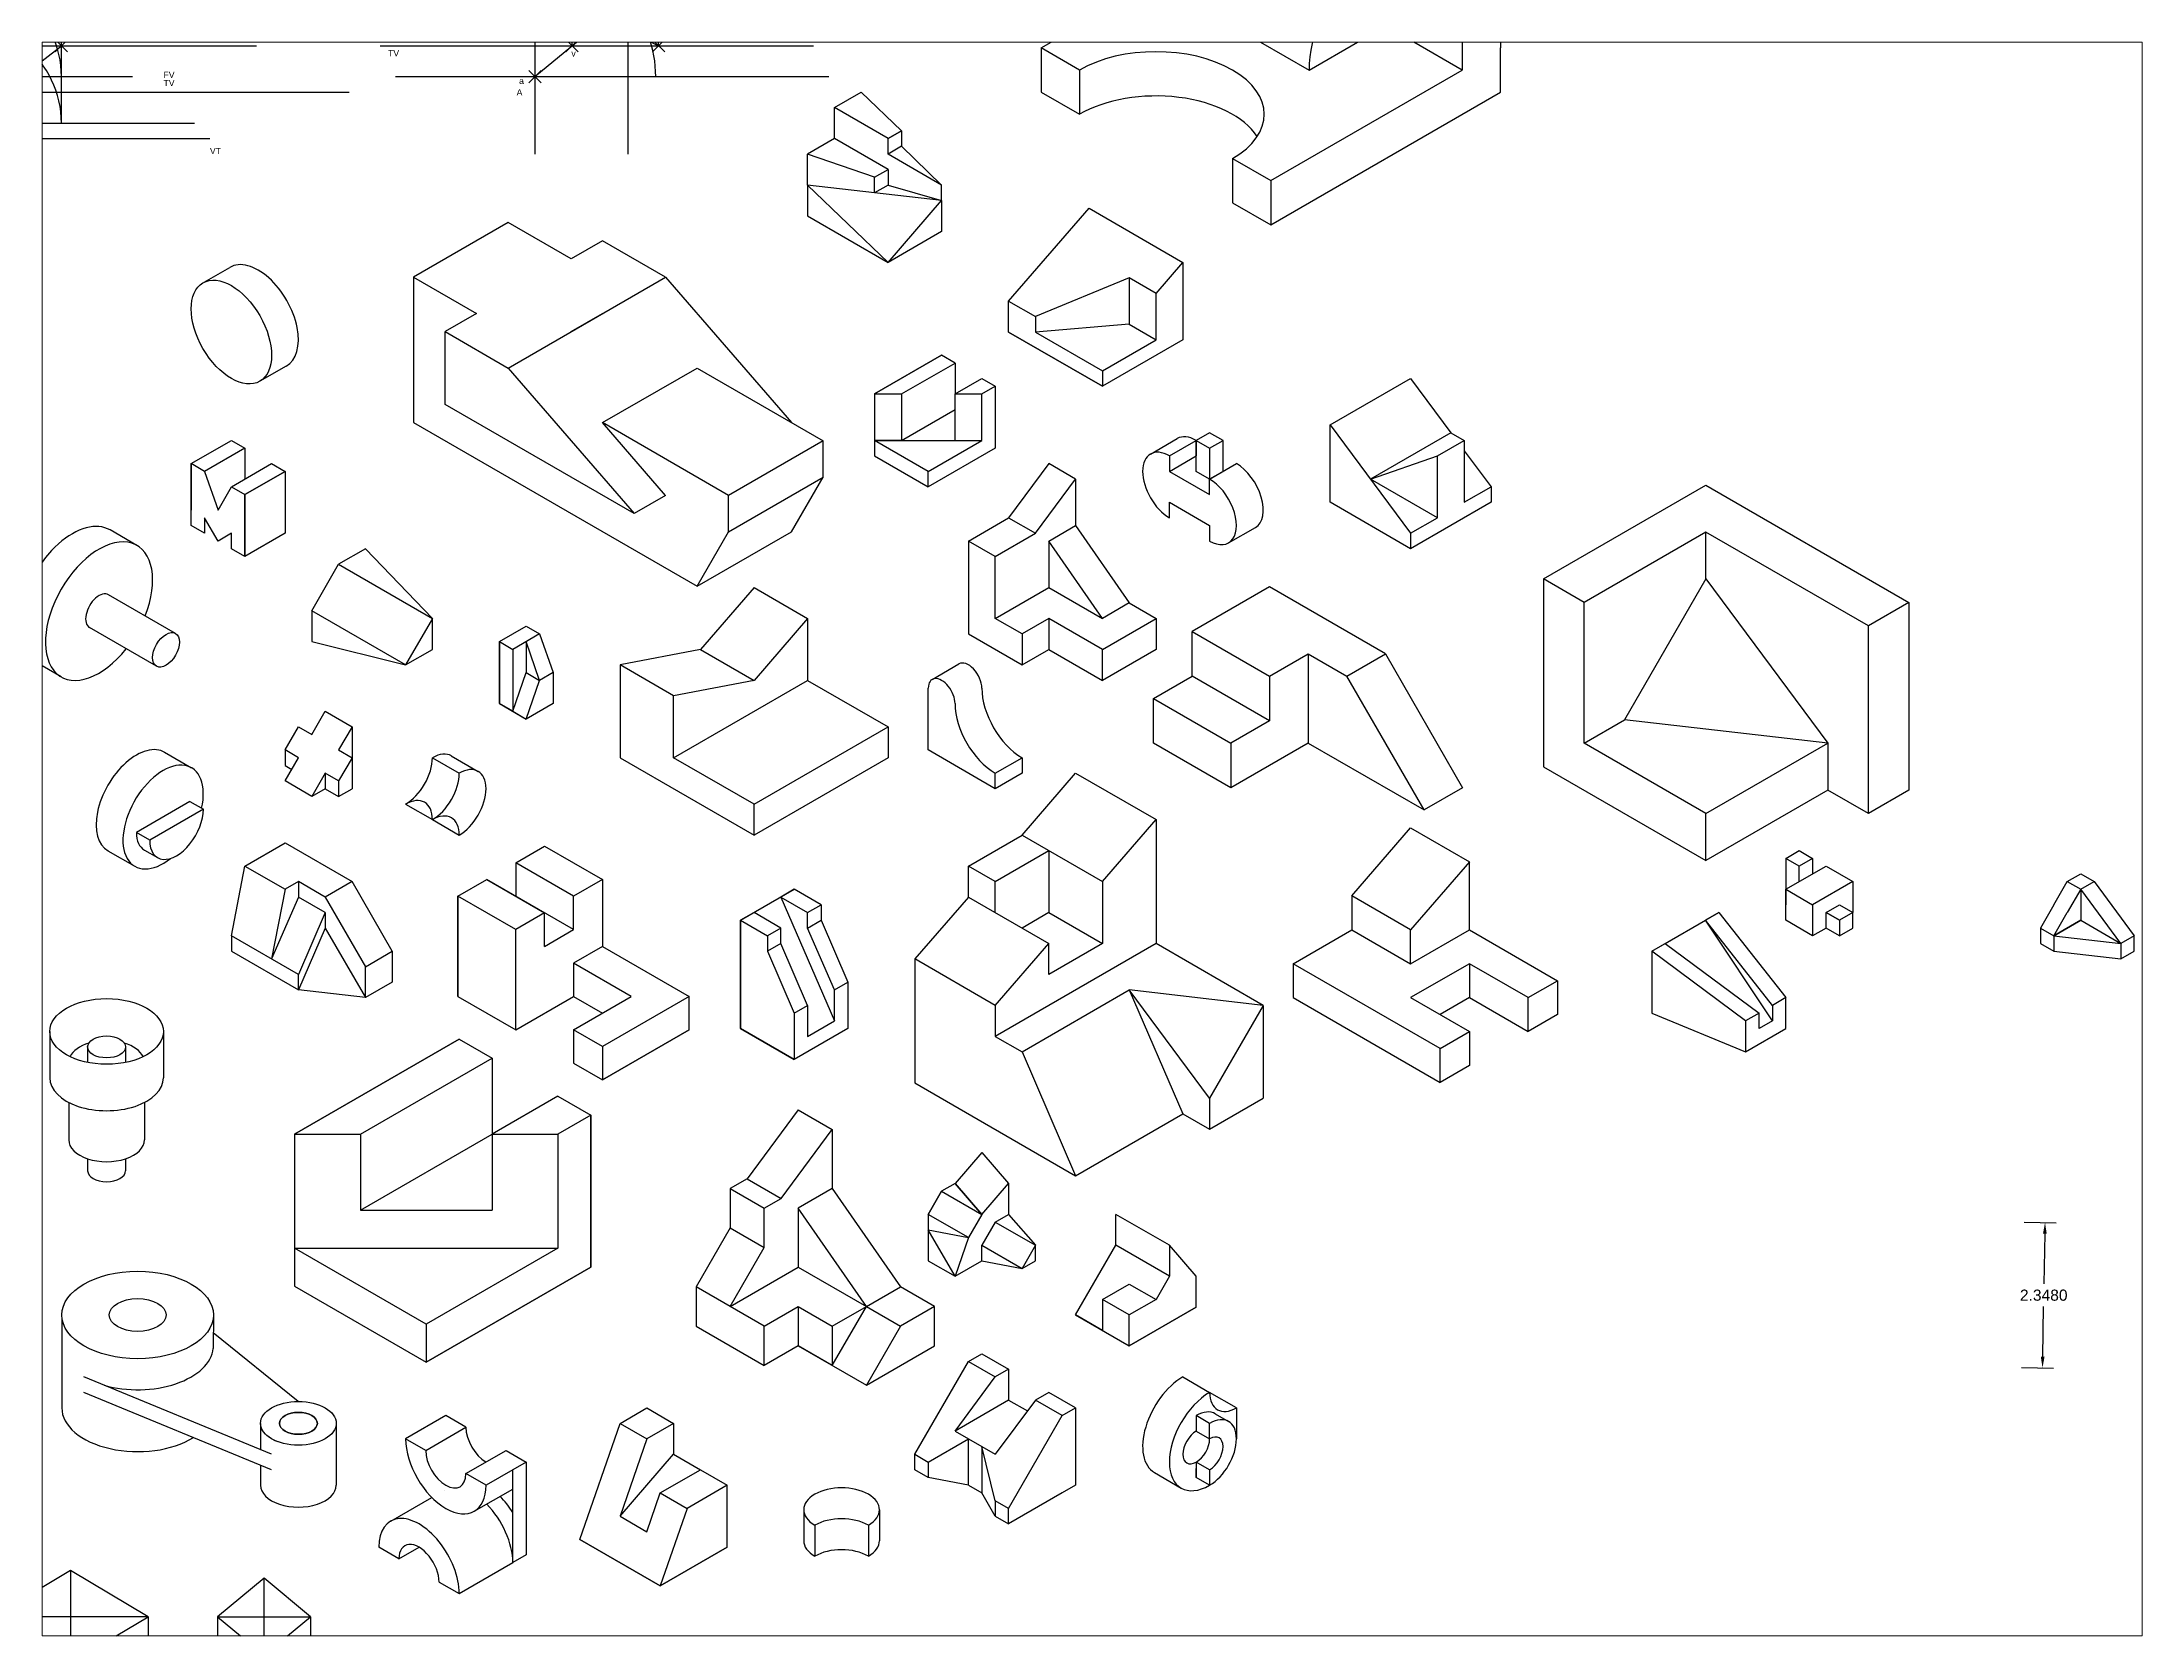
# Paper-space layout 'Layout2' of a CAD drawing. Header units: millimetres. Extents: x 26 to 231, y 20 to 176.
# The model-space entities are those that its viewports show. They can reach past a viewport. Long polylines and large blocks are cut down to what shows.
import ezdxf

# ---------------------------------------------------------------- set-up
doc = ezdxf.new("R2010")
doc.units = ezdxf.units.MM
doc.header["$PDMODE"] = 3
doc.header["$PDSIZE"] = 0.1
doc.styles.get("Standard").update_dxf_attribs({"font": 'arial.ttf'})
doc.dimstyles.get("Standard").update_dxf_attribs({"dimtxt": 0.18, "dimasz": 0.18, "dimexe": 0.18, "dimexo": 0.0625, "dimgap": 0.09, "dimtad": 0, "dimtih": 1, "dimtoh": 1, "dimdec": 4, "dimzin": 0, "dimdsep": 46, "dimtxsty": 'Standard', "dimcen": 0.09, "dimadec": 0, "dimazin": 0, "dimtfac": 1, "dimtdec": 4, "dimtofl": 0, "dimtmove": 0, "dimatfit": 3, "dimfxl": 1, "dimtolj": 1, "dimtzin": 0, "dimarcsym": 0})

psp = doc.layouts.new('Layout2')

msp = doc.modelspace()

# ---------------------------------------------------------------- texts
for s, p in [("b'", (-21.63063, 27.43157)), ('FV', (-15.88275, 27.58611)), ("b'", (-11.84964, 27.64232)), ("h'", (-11.38596, 27.59471)), ('TV', (-15.87155, 27.32876)), ('v', (-12.9096, 27.325)), ('TV', (-19.49986, 26.84721)), ('FV', (-19.49986, 26.979)), ('a', (-13.75544, 26.88118)), ('A', (-13.79463, 26.69655)), ('VT', (-18.75, 25.75))]:
    msp.add_text(s, height=0.1).set_placement(p)

# ---------------------------------------------------------------- blocks, each defined once
blk = doc.blocks.new('*D6')
at = {"color": 0, "lineweight": -2, "transparency": 16777216}
for p, q in [((-24.701, 22.573), (-22.847, 23.599)), ((-24.444, 21.574), (-22.324, 21.574)), ((10.562, 8.499), (11.079, 8.49)), ((10.896, 8.313), (10.882, 7.501)), ((10.861, 6.325), (10.875, 7.137)), ((10.521, 6.151), (11.038, 6.142))]:
    blk.add_line(p, q, dxfattribs=at)
for centre, radius, start, end in [((-26.506, 21.574), 4.002, 17.185, 26.3775), ((-26.506, 21.574), 4.002, 2.5775, 11.8027), ((-24.675, 3.946), 1.152, 8.9581, 17.9163), ((-24.675, 3.946), 1.152, 300.6741, 309.6322)]:
    blk.add_arc(centre, radius, start, end, dxfattribs=at)
at = {"color": 0, "transparency": 16777216}
for points in [[(-22.948, 23.338), (-22.894, 23.366), (-23.005, 23.511)], [(-22.478, 21.755), (-22.538, 21.754), (-22.504, 21.574)], [(10.866, 8.314), (10.926, 8.312), (10.899, 8.493)], [(10.831, 6.326), (10.891, 6.325), (10.858, 6.145)], [(-23.506, 4.128), (-23.566, 4.124), (-23.522, 3.946)], [(-23.96, 3.08), (-23.919, 3.037), (-23.81, 3.184)]]:
    blk.add_solid(points, dxfattribs=at)
at = {"layer": 'Defpoints', "color": 0, "transparency": 16777216}
for p in [(-24.756, 22.542), (-22.561, 22.245), (-26.506, 21.574), (-26.506, 21.574), (-24.506, 21.574), (10.5, 8.5), (10.459, 6.152), (10.858, 6.145), (-24.675, 3.946), (-24.675, 3.946), (-22.675, 3.946), (-23.653, 3.412), (-23.175, 2.624)]:
    blk.add_point(p, dxfattribs=at)
at = {"color": 0, "transparency": 16777216, "char_height": 0.18, "attachment_point": 5}
for s, insert in [('\\A1;29°', (-22.632, 22.575)), ('\\A1;2.3480', (10.878, 7.319)), ('\\A1;41°', (-23.597, 3.539))]:
    blk.add_mtext(s, dxfattribs=dict(at, insert=insert))

# ---------------------------------------------------------------- dimensions: what is measured, and where the dimension line sits
for base, line1, line2, middle in [((-23.65342, 3.4124), ((-24.67466, 3.94644), (-22.67466, 3.94644)), ((-24.67466, 3.94644), (-23.17466, 2.62356)), (-23.59664, 3.53899)), ((-22.56108, 22.24512), ((-26.50601, 21.57423), (-24.75601, 22.54247)), ((-26.50601, 21.57423), (-24.50601, 21.57423)), (-22.63151, 22.57462))]:
    dim = msp.add_angular_dim_2l(base=base, line1=line1, line2=line2, dimstyle='Standard')
    dim.commit()
    dim.dimension.update_dxf_attribs({"geometry": '*D6', "text_midpoint": middle})

# ---------------------------------------------------------------- linework, layer by layer
for p, q in [((2.10228, 30.32125), (2.10228, 27.46375)), ((-5.32171, 27.46375), (-2.22838, 29.24969)), ((1.48362, 29.24969), (1.48362, 27.10657)), ((-13.5, 27), (-11.5, 28.66667)), ((-13.5, 28.5), (-11.5, 27.5)), ((-16, 27.5), (-9, 27.5)), ((-2.22838, 27.82094), (-0.99105, 27.10657)), ((-0.99105, 27.10657), (0.24629, 27.82094)), ((1.48362, 27.10657), (0.24629, 27.82094)), ((-4.70304, 27.10657), (-5.32171, 27.46375)), ((-5.32171, 27.46375), (-5.32171, 26.74938)), ((2.10228, 26.74938), (2.10228, 27.46375)), ((-4.70304, 27.10657), (-4.70304, 26.39219)), ((-1.60971, 25.32063), (1.48362, 27.10657)), ((-24.75, 26.75), (-16.5, 26.75)), ((-8.66025, 26.5), (-8.22724, 26.75)), ((-8.66025, 26), (-8.66025, 26.5)), ((-7.79423, 26), (-8.66025, 26.5)), ((-8.22724, 26.75), (-7.57772, 26.125)), ((-5.32171, 26.74938), (-4.70304, 26.39219)), ((-1.60971, 24.60626), (2.10228, 26.74938)), ((-8.66025, 26), (-9.09327, 25.75)), ((-7.79423, 25.5), (-8.66025, 26)), ((-7.79423, 26), (-7.57772, 26.125)), ((-7.57772, 26.125), (-7.79423, 26)), ((-7.79423, 25.75), (-7.79423, 26)), ((-7.57772, 25.875), (-7.79423, 25.75)), ((-7.57772, 26.125), (-7.57772, 25.875)), ((-7.57772, 25.875), (-6.9282, 25.25)), ((-9.09327, 25.25), (-9.09327, 25.75)), ((-8.01073, 25.375), (-9.09327, 25.75)), ((-8.01073, 25.375), (-7.79423, 25.5)), ((-6.9282, 25.25), (-7.79423, 25.75)), ((-7.79423, 25.5), (-7.79423, 25.25)), ((-2.22838, 25.67782), (-1.60971, 25.32063)), ((-2.22838, 25.67782), (-2.22838, 24.96344)), ((-7.79423, 24), (-9.09327, 25.25)), ((-9.09327, 25.25), (-9.09327, 24.75)), ((-6.9282, 25), (-9.09327, 25.25)), ((-8.01073, 25.125), (-8.01073, 25.375)), ((-7.79423, 25.25), (-8.01073, 25.125)), ((-7.79423, 25.25), (-6.9282, 25)), ((-6.9282, 25), (-6.9282, 25.25)), ((-1.60971, 25.32063), (-1.60971, 24.60626)), ((-7.79423, 24), (-6.9282, 25)), ((-6.9282, 25), (-6.9282, 24.5)), ((-6.9282, 25), (-6.9282, 24.5)), ((-5.84567, 23.375), (-4.54663, 24.875)), ((-4.54663, 24.875), (-3.03109, 24)), ((-2.22838, 24.96344), (-1.60971, 24.60626)), ((-13.93219, 24.64379), (-15.45859, 23.76253)), ((-12.9146, 24.05628), (-13.93219, 24.64379)), ((-9.09327, 24.75), (-7.79423, 24)), ((-6.9282, 24.5), (-7.79423, 24)), ((-12.4058, 24.35004), (-12.9146, 24.05628)), ((-11.3882, 23.76253), (-12.4058, 24.35004)), ((-18.84346, 23.68052), (-18.42972, 23.92026)), ((-15.45859, 23.76253), (-14.44099, 23.17502)), ((-15.45859, 23.76253), (-15.45859, 21.41249)), ((-13.93219, 22.29375), (-11.3882, 23.76253)), ((-11.3882, 23.76253), (-9.35301, 21.41249)), ((-3.4641, 23.5), (-3.03109, 24)), ((-3.03109, 24), (-3.03109, 22.75)), ((-3.89711, 23.75), (-5.41266, 23.125)), ((-3.4641, 23.5), (-3.89711, 23.75)), ((-3.89711, 23.75), (-3.89711, 23)), ((-3.4641, 22.75), (-3.4641, 23.5)), ((-14.44099, 23.17502), (-14.94979, 22.88126)), ((-12.9146, 22.88126), (-12.4058, 23.17502)), ((-5.84567, 23.375), (-5.41266, 23.125)), ((-5.84567, 22.875), (-5.84567, 23.375)), ((-5.41266, 23.125), (-5.41266, 22.875)), ((-14.94979, 22.88126), (-13.93219, 22.29375)), ((-14.94979, 21.70625), (-14.94979, 22.88126)), ((-4.33013, 22), (-5.84567, 22.875)), ((-3.89711, 23), (-5.41266, 22.875)), ((-5.41266, 22.875), (-4.33013, 22.25)), ((-4.33013, 22.25), (-3.4641, 22.75)), ((-3.03109, 22.75), (-4.33013, 22)), ((-3.89711, 23), (-3.4641, 22.75)), ((-6.9282, 22.5), (-8.01073, 21.875)), ((-6.7117, 22.375), (-6.9282, 22.5)), ((-17.51709, 22.32594), (-17.94371, 22.07953)), ((-13.93219, 22.29375), (-11.897, 19.94372)), ((-12.4058, 21.41249), (-10.8794, 22.29375)), ((-10.8794, 22.29375), (-8.84421, 21.11874)), ((-7.57772, 21.875), (-6.7117, 22.375)), ((-6.7117, 22.375), (-6.7117, 21.875)), ((-6.7117, 21.875), (-6.27868, 22.125)), ((-6.27868, 22.125), (-6.06218, 22)), ((-4.33013, 22.25), (-4.33013, 22)), ((-0.64952, 21.375), (0.64952, 22.125)), ((0.64952, 22.125), (1.29904, 21.25)), ((-8.01073, 21.875), (-7.57772, 21.875)), ((-8.01073, 21.875), (-8.01073, 21.125)), ((-7.57772, 21.875), (-7.57772, 21.125)), ((-6.7117, 21.125), (-6.7117, 21.875)), ((-6.7117, 21.875), (-6.27868, 21.875)), ((-6.27868, 21.875), (-6.06218, 22)), ((-6.27868, 21.125), (-6.27868, 21.875)), ((-6.06218, 22), (-6.06218, 21)), ((-15.45859, 21.41249), (-10.8794, 18.7687)), ((-11.897, 19.94372), (-14.94979, 21.70625)), ((-10.3706, 20.23747), (-12.4058, 21.41249)), ((-11.3882, 20.23747), (-12.4058, 21.41249)), ((-7.57772, 21.125), (-6.7117, 21.625)), ((-19.05256, 20.75), (-18.40304, 21.125)), ((-18.40304, 21.125), (-18.18653, 21)), ((-8.84421, 21.11874), (-10.3706, 20.23747)), ((-8.84421, 20.53123), (-8.84421, 21.11874)), ((-8.01073, 21.125), (-8.01073, 20.875)), ((-7.14471, 20.625), (-8.01073, 21.125)), ((-7.57772, 21.125), (-8.01073, 21.125)), ((-8.01073, 21.125), (-6.27868, 21.125)), ((-7.57772, 21.125), (-6.7117, 21.125)), ((-7.14471, 20.625), (-6.27868, 21.125)), ((-3.55519, 20.90451), (-3.12077, 21.15533)), ((-3.2476, 20.875), (-2.81458, 21.125)), ((-2.59808, 21.25), (-2.81458, 21.125)), ((-2.81458, 21.125), (-2.81458, 20.875)), ((-2.81458, 20.625), (-2.81458, 21.125)), ((-2.81458, 21.125), (-2.59808, 21)), ((-2.81458, 21.125), (-2.59808, 21)), ((-2.38157, 21.125), (-2.59808, 21.25)), ((-2.59808, 21), (-2.38157, 21.125)), ((-2.38157, 20.625), (-2.38157, 21.125)), ((-0.64952, 21.375), (0.64952, 19.625)), ((-0.64952, 20.125), (-0.64952, 21.375)), ((1.29904, 21.25), (0, 20.5)), ((1.08253, 20.875), (1.51554, 21.125)), ((1.29904, 21.25), (1.51554, 21.125)), ((1.51554, 21.125), (1.51554, 20.125)), ((-18.83605, 20.625), (-19.05256, 20.75)), ((-19.05256, 19.75), (-19.05256, 20.75)), ((-18.18653, 21), (-18.83605, 20.625)), ((-18.40304, 20.375), (-17.75352, 20.75)), ((-18.18653, 21), (-18.18653, 20.5)), ((-17.75352, 20.75), (-17.53701, 20.625)), ((-8.01073, 20.875), (-7.14471, 20.375)), ((-6.06218, 21), (-7.14471, 20.375)), ((-5.19615, 20.75), (-5.84567, 19.875)), ((-4.76314, 20.5), (-5.19615, 20.75)), ((-3.2476, 20.875), (-3.2476, 20.625)), ((-3.2476, 20.625), (-2.81458, 20.875)), ((-2.59808, 21), (-2.59808, 20.5)), ((-2.59808, 20.5), (-2.16506, 20.75)), ((0, 20.5), (1.08253, 20.875)), ((1.08253, 19.875), (1.08253, 20.875)), ((1.51554, 20.95833), (1.94856, 20.375)), ((-18.83605, 20.625), (-18.61955, 20)), ((-18.61955, 20), (-18.40304, 20.375)), ((-18.40304, 20.375), (-18.18653, 20.25)), ((-17.53701, 20.625), (-18.18653, 20.25)), ((-17.53701, 20.625), (-17.53701, 19.625)), ((-10.3706, 19.64996), (-8.84421, 20.53123)), ((-9.35301, 19.64996), (-8.84421, 20.53123)), ((-7.14471, 20.375), (-7.14471, 20.625)), ((-5.41266, 19.625), (-4.76314, 20.5)), ((-4.76314, 20.5), (-4.76314, 19.75)), ((-3.2476, 20.625), (-2.59808, 20.25)), ((-2.59808, 20.5), (-2.81458, 20.625)), ((-2.81458, 20.375), (-2.59808, 20.25)), ((-2.38157, 20.625), (-2.59808, 20.5)), ((-2.59808, 20.5), (-2.38157, 20.625)), ((-2.59808, 20.25), (-2.59808, 20.5)), ((1.08253, 19.875), (0, 20.5)), ((1.51554, 20.125), (1.94856, 20.375)), ((1.94856, 20.375), (1.94856, 20.125)), ((2.79439, 18.88666), (5.41939, 20.4022)), ((5.41939, 20.4022), (8.70064, 18.50777)), ((-18.18653, 20.25), (-18.18653, 19.25)), ((-11.3882, 20.23747), (-11.897, 19.94372)), ((-10.3706, 19.64996), (-10.3706, 20.23747)), ((-3.2476, 19.875), (-3.2476, 20.125)), ((-3.2476, 20.125), (-2.59808, 19.75)), ((0.64952, 19.375), (-0.64952, 20.125)), ((1.94856, 20.125), (0.64952, 19.375)), ((-18.83605, 19.625), (-19.05256, 19.75)), ((-18.61955, 19.5), (-18.83605, 19.875)), ((-18.83605, 19.875), (-18.83605, 19.625)), ((-6.49519, 19.5), (-5.84567, 19.875)), ((-5.84567, 19.875), (-5.41266, 19.625)), ((-5.19615, 19.5), (-4.76314, 19.75)), ((-4.76314, 19.75), (-3.89711, 18.5)), ((-2.59808, 19.75), (-2.59808, 19.5)), ((-2.29216, 19.46952), (-1.85888, 19.71967)), ((0.64952, 19.625), (1.08253, 19.875)), ((-19.92894, 19.42795), (-20.36223, 19.67811)), ((-18.40304, 19.625), (-18.61955, 19.5)), ((-18.40304, 19.375), (-18.40304, 19.625)), ((-18.18653, 19.25), (-18.40304, 19.375)), ((-17.53701, 19.625), (-18.18653, 19.25)), ((-16.23798, 19.375), (-16.67099, 19.125)), ((-15.15544, 18.25), (-16.23798, 19.375)), ((-10.8794, 18.7687), (-10.3706, 19.64996)), ((-10.8794, 18.7687), (-9.35301, 19.64996)), ((-6.06218, 19.25), (-6.49519, 19.5)), ((-6.49519, 19.5), (-6.49519, 18.5)), ((-6.06218, 19.25), (-5.41266, 19.625)), ((-4.33013, 18.25), (-5.19615, 19.5)), ((-5.19615, 19.5), (-5.19615, 18.75)), ((0.64952, 19.625), (0.64952, 19.375)), ((5.41939, 19.64443), (3.45064, 18.50777)), ((8.04439, 18.12889), (5.41939, 19.64443)), ((5.41939, 18.88666), (5.41939, 19.64443)), ((-17.104, 18.375), (-16.67099, 19.125)), ((-16.67099, 19.125), (-15.15544, 18.25)), ((-6.06218, 18.25), (-6.06218, 19.25)), ((-9.95929, 18.75), (-10.82532, 17.75)), ((-9.95929, 18.75), (-9.09327, 18.25)), ((-6.06218, 18.25), (-5.19615, 18.75)), ((-5.19615, 18.75), (-4.33013, 18.25)), ((-1.6316, 18.76008), (-2.88005, 18.03928)), ((0.24108, 17.67889), (-1.6316, 18.76008)), ((2.79439, 18.88666), (2.79439, 15.85557)), ((3.45064, 18.50777), (2.79439, 18.88666)), ((5.41939, 18.88666), (4.10689, 16.61334)), ((5.41939, 18.88666), (7.38814, 16.23446)), ((-19.30692, 18.00816), (-20.3885, 18.63262)), ((-15.58846, 17.5), (-17.104, 18.375)), ((-17.104, 18.375), (-17.104, 17.875)), ((-6.49519, 18.5), (-6.49519, 18)), ((-3.89711, 18.5), (-4.33013, 18.25)), ((-3.89711, 18.5), (-3.4641, 18.25)), ((3.45064, 16.23446), (3.45064, 18.50777)), ((8.70064, 18.50777), (8.04439, 18.12889)), ((8.70064, 18.50777), (8.70064, 15.47668)), ((-19.61223, 17.47733), (-20.69468, 18.10229)), ((-15.15544, 18.25), (-15.58846, 17.5)), ((-15.15544, 17.75), (-15.15544, 18.25)), ((-14.07291, 17.875), (-13.6399, 18.125)), ((-13.42339, 18), (-13.85641, 17.75)), ((-13.6399, 18.125), (-13.42339, 18)), ((-13.42339, 18), (-13.20689, 17.375)), ((-9.09327, 18.25), (-9.95929, 17.25)), ((-9.09327, 18.25), (-9.09327, 17.25)), ((-6.49519, 18), (-5.62917, 17.5)), ((-5.62917, 18), (-6.06218, 18.25)), ((-5.19615, 18.25), (-5.62917, 18)), ((-5.62917, 18), (-5.62917, 17.5)), ((-4.33013, 17.75), (-5.19615, 18.25)), ((-5.19615, 18.25), (-5.19615, 17.75)), ((-4.33013, 17.75), (-3.4641, 18.25)), ((-3.4641, 18.25), (-3.4641, 17.75)), ((-3.4641, 18.25), (-3.4641, 18.25)), ((-3.4641, 18.25), (-3.4641, 18.25)), ((-2.88005, 17.31849), (-2.88005, 18.03928)), ((-2.88005, 18.03928), (-1.6316, 17.31849)), ((8.04439, 15.0978), (8.04439, 18.12889)), ((-17.104, 17.875), (-15.58846, 17.5)), ((-15.58846, 17.5), (-15.15544, 17.75)), ((-14.07291, 17.875), (-13.85641, 17.75)), ((-14.07291, 16.875), (-14.07291, 17.875)), ((-13.85641, 17.75), (-13.85641, 16.75)), ((-13.42339, 17.25), (-13.6399, 17.875)), ((-13.6399, 17.875), (-13.6399, 17.375)), ((-10.82532, 17.75), (-12.12436, 17.5)), ((-10.82532, 17.75), (-9.95929, 17.25)), ((-5.62917, 17.5), (-5.19615, 17.75)), ((-5.19615, 17.75), (-4.33013, 17.25)), ((-4.33013, 17.25), (-4.33013, 17.75)), ((-3.4641, 17.75), (-4.33013, 17.25)), ((-1.6316, 17.31849), (-1.00737, 17.67889)), ((-1.00737, 17.67889), (-0.38314, 17.31849)), ((-1.00737, 17.67889), (-1.00737, 16.23729)), ((-0.38314, 17.31849), (0.24108, 17.67889)), ((0.24108, 17.67889), (1.48954, 15.5165)), ((-21.15292, 17.30619), (-21.58698, 17.55679)), ((-13.85641, 16.75), (-13.6399, 17.375)), ((-13.6399, 17.375), (-13.42339, 17.25)), ((-13.20689, 17.375), (-13.42339, 17.25)), ((-13.20689, 17.375), (-13.20689, 16.875)), ((-11.25833, 17), (-12.12436, 17.5)), ((-12.12436, 17.5), (-12.12436, 16)), ((-7.08077, 17.26547), (-6.64828, 17.51516)), ((-3.50428, 16.95809), (-2.88005, 17.31849)), ((-1.6316, 16.59769), (-2.88005, 17.31849)), ((-1.6316, 17.31849), (-1.6316, 16.59769)), ((0.86531, 15.1561), (-0.38314, 17.31849)), ((-13.6399, 16.625), (-13.42339, 17.25)), ((-9.95929, 17.25), (-11.25833, 17)), ((-11.25833, 16), (-9.09327, 17.25)), ((-11.25833, 16), (-11.25833, 17)), ((-9.09327, 17.25), (-7.79423, 16.5)), ((-7.14471, 16.125), (-7.14471, 17.125)), ((-17.104, 16.375), (-16.8875, 16.75)), ((-16.8875, 16.75), (-16.45448, 16.5)), ((-13.85641, 16.75), (-14.07291, 16.875)), ((-13.85641, 16.75), (-13.6399, 16.625)), ((-13.20689, 16.875), (-13.6399, 16.625)), ((-3.50428, 16.23729), (-3.50428, 16.95809)), ((-3.50428, 16.95809), (-2.25583, 16.23729)), ((-17.53701, 16.125), (-17.32051, 16.5)), ((-17.32051, 16.5), (-17.104, 16.375)), ((-16.45448, 16.5), (-16.67099, 16.125)), ((-16.45448, 16.5), (-16.45448, 15.5)), ((-9.95929, 15.25), (-7.79423, 16.5)), ((-7.79423, 16.5), (-7.79423, 16)), ((-1.6316, 16.59769), (-2.25583, 16.23729)), ((3.45064, 16.23446), (4.10689, 16.61334)), ((7.38814, 16.23446), (4.10689, 16.61334)), ((-19.48146, 16.08845), (-19.04669, 15.83744)), ((-17.32051, 16), (-17.53701, 16.125)), ((-17.53701, 16.125), (-17.53701, 15.875)), ((-17.53701, 15.625), (-17.32051, 16)), ((-16.67099, 16.125), (-16.45448, 16)), ((-16.45448, 16), (-16.67099, 15.625)), ((-15.15544, 16), (-14.72243, 15.75)), ((-14.85196, 16.03186), (-14.41625, 15.78033)), ((-12.12436, 16), (-9.95929, 14.75)), ((-9.95929, 15.25), (-11.25833, 16)), ((-7.79423, 16), (-9.95929, 14.75)), ((-6.06218, 15.5), (-7.14471, 16.125)), ((-6.06218, 15.75), (-5.62917, 16)), ((-5.62917, 16), (-5.62917, 15.75)), ((-2.25583, 15.5165), (-3.50428, 16.23729)), ((-2.25583, 16.23729), (-2.25583, 15.5165)), ((-1.00737, 16.23729), (-2.25583, 15.5165)), ((-1.00737, 16.23729), (0.86531, 15.1561)), ((5.41939, 15.0978), (3.45064, 16.23446)), ((5.41939, 15.0978), (7.38814, 16.23446)), ((7.38814, 16.23446), (7.38814, 15.47668)), ((-17.53701, 15.875), (-17.42876, 15.8125)), ((-17.104, 15.375), (-17.53701, 15.625)), ((-16.8875, 15.75), (-17.104, 15.375)), ((-16.67099, 15.625), (-16.8875, 15.75)), ((-16.8875, 15.75), (-16.8875, 15.5)), ((-16.67099, 15.625), (-16.67099, 15.375)), ((-6.06218, 15.5), (-6.06218, 15.75)), ((-5.62917, 15.75), (-6.06218, 15.5)), ((-5.62917, 14.75), (-4.76314, 15.75)), ((-4.76314, 15.75), (-3.4641, 15)), ((2.79439, 15.85557), (5.41939, 14.34002)), ((-19.07295, 15.29194), (-19.93897, 14.79194)), ((-19.07295, 15.29194), (-18.85644, 15.16694)), ((-16.8875, 15.5), (-17.104, 15.375)), ((-16.8875, 15.5), (-16.67099, 15.375)), ((-16.67099, 15.375), (-16.45448, 15.5)), ((1.48954, 15.5165), (0.86531, 15.1561)), ((7.38814, 15.47668), (5.41939, 14.34002)), ((8.04439, 15.0978), (7.38814, 15.47668)), ((8.70064, 15.47668), (8.04439, 15.0978)), ((-18.85644, 15.16694), (-19.72247, 14.66694)), ((-15.58846, 15.25), (-15.15544, 15)), ((-15.15544, 15), (-14.72243, 14.75)), ((-9.95929, 14.75), (-9.95929, 15.25)), ((-4.33013, 14), (-3.4641, 15)), ((-3.4641, 15), (-3.4641, 13)), ((5.41939, 14.34002), (5.41939, 15.0978)), ((-19.72247, 14.66694), (-19.93897, 14.79194)), ((-18.18653, 14.25), (-17.53701, 14.625)), ((-17.53701, 14.625), (-16.45448, 14)), ((-6.49519, 14.25), (-5.62917, 14.75)), ((-5.62917, 14.75), (-4.33013, 14)), ((-0.29981, 13.76929), (0.64952, 14.86549)), ((0.64952, 14.86549), (1.59885, 14.31739)), ((-20.40055, 14.49779), (-19.96525, 14.24645)), ((-19.8072, 14.50885), (-19.5957, 14.38665)), ((-13.80996, 14.30173), (-13.34294, 14.57137)), ((-12.87591, 13.76246), (-13.80996, 14.30173)), ((-13.80996, 14.30173), (-13.80996, 13.76246)), ((-13.34294, 14.57137), (-12.40889, 14.0321)), ((-6.06218, 14), (-5.19615, 14.5)), ((-5.19615, 14.5), (-5.19615, 13.5)), ((1.59885, 14.31739), (0.64952, 13.2212)), ((1.59885, 13.2212), (1.59885, 14.31739)), ((6.7117, 14.375), (6.9282, 14.5)), ((6.9282, 14.25), (6.7117, 14.375)), ((6.7117, 14.375), (6.7117, 13.625)), ((6.9282, 14.5), (7.14471, 14.375)), ((7.14471, 14.375), (6.9282, 14.25)), ((7.14471, 14.375), (7.14471, 14.125)), ((-18.40304, 13.125), (-18.18653, 14.25)), ((-18.18653, 14.25), (-17.53701, 13.875)), ((-17.32051, 14), (-17.53701, 13.875)), ((-16.8875, 13.75), (-17.32051, 14)), ((-17.32051, 14), (-17.32051, 13.75)), ((-16.45448, 14), (-16.8875, 13.75)), ((-15.80496, 12.875), (-16.45448, 14)), ((-14.74401, 13.76246), (-14.27699, 14.0321)), ((-14.27699, 14.0321), (-13.34294, 13.49282)), ((-12.87591, 13.22318), (-14.27699, 14.0321)), ((-12.40889, 14.0321), (-12.87591, 13.76246)), ((-12.40889, 14.0321), (-12.40889, 12.95355)), ((-6.49519, 13.75), (-6.49519, 14.25)), ((-6.06218, 14), (-6.49519, 14.25)), ((-6.06218, 13.5), (-6.06218, 14)), ((-4.33013, 14), (-4.33013, 13)), ((6.7117, 13.875), (7.36122, 14.25)), ((6.9282, 14), (6.9282, 14.25)), ((7.79423, 14), (7.14471, 13.625)), ((7.36122, 14.25), (7.79423, 14)), ((7.79423, 14), (7.79423, 13.5)), ((11.04182, 13.625), (11.25833, 14)), ((11.25833, 14), (11.47484, 14.125)), ((11.25833, 14), (11.47484, 13.875)), ((11.47484, 14.125), (11.69134, 14)), ((11.47484, 13.875), (11.69134, 14)), ((11.69134, 14), (12.34086, 13.125)), ((-17.53701, 13.875), (-17.75352, 12.75)), ((-17.32051, 13.75), (-17.75352, 12.75)), ((-16.8875, 13.5), (-17.32051, 13.75)), ((-16.8875, 13.75), (-16.23798, 12.625)), ((-13.80996, 13.22318), (-14.74401, 13.76246)), ((-14.74401, 13.76246), (-14.74401, 12.14464)), ((-12.87591, 13.22318), (-12.87591, 13.76246)), ((-9.52628, 13.75), (-9.95929, 13.5)), ((-9.30977, 13.875), (-9.52628, 13.75)), ((-9.52628, 13.75), (-9.09327, 13.5)), ((-9.52628, 13.75), (-8.66025, 11.75)), ((-8.87676, 13.625), (-9.30977, 13.875)), ((-9.09327, 13.5), (-8.87676, 13.625)), ((-8.87676, 13.625), (-8.87676, 13.375)), ((-6.49519, 13.75), (-7.36122, 12.75)), ((-6.49519, 13.75), (-5.19615, 13)), ((0.64952, 13.2212), (-0.29981, 13.76929)), ((-0.29981, 13.76929), (-0.29981, 13.2212)), ((6.7117, 13.875), (7.14471, 13.625)), ((6.7117, 13.375), (6.7117, 13.875)), ((7.14471, 13.625), (7.14471, 13.125)), ((7.36122, 13.5), (7.57772, 13.625)), ((7.57772, 13.625), (7.79423, 13.5)), ((11.04182, 13.625), (10.82532, 13.25)), ((11.47484, 13.875), (11.25833, 13.5)), ((12.12436, 13), (11.47484, 13.875)), ((11.47484, 13.875), (11.47484, 13.375)), ((-16.8875, 13.5), (-17.32051, 12.5)), ((-16.8875, 13.25), (-17.32051, 12.25)), ((-16.8875, 13.5), (-16.8875, 13.25)), ((-16.8875, 13.25), (-16.23798, 12.125)), ((-13.34294, 13.49282), (-13.80996, 13.22318)), ((-13.34294, 12.95355), (-13.34294, 13.49282)), ((-9.95929, 13.5), (-10.1758, 13.375)), ((-10.1758, 11.625), (-10.1758, 13.375)), ((-10.1758, 13.375), (-9.74279, 13.125)), ((-9.52628, 13.25), (-9.95929, 13.5)), ((-9.52628, 13.25), (-9.74279, 13.125)), ((-9.52628, 13), (-9.52628, 13.25)), ((-9.09327, 13.25), (-9.09327, 13.5)), ((-9.09327, 13.25), (-8.87676, 13.375)), ((-8.66025, 12.25), (-9.09327, 13.25)), ((-8.87676, 13.375), (-8.44375, 12.375)), ((-5.19615, 13.5), (-5.62917, 13.25)), ((-5.19615, 13.5), (-4.33013, 13)), ((4.54663, 12.875), (5.62917, 13.5)), ((4.76314, 13), (5.41266, 13.375)), ((5.62917, 13.5), (5.41266, 13.375)), ((6.49519, 12), (5.41266, 13.375)), ((6.49519, 11.75), (5.41266, 13.375)), ((5.62917, 13.5), (6.7117, 12.125)), ((7.14471, 13.125), (6.7117, 13.375)), ((7.36122, 13.25), (7.14471, 13.125)), ((7.36122, 13.25), (7.36122, 13.5)), ((7.36122, 13.5), (7.57772, 13.375)), ((7.57772, 13.375), (7.36122, 13.5)), ((7.57772, 13.125), (7.36122, 13.25)), ((7.79423, 13.5), (7.57772, 13.375)), ((7.79423, 13.5), (7.57772, 13.375)), ((7.57772, 13.375), (7.57772, 13.125)), ((7.57772, 13.125), (7.79423, 13.25)), ((7.79423, 13.25), (7.79423, 13.5)), ((10.82532, 13.25), (11.04182, 13.125)), ((10.82532, 13.25), (10.82532, 13)), ((11.04182, 13.125), (11.25833, 13.5)), ((11.47484, 13.375), (11.04182, 13.125)), ((11.04182, 13.125), (11.47484, 13.375)), ((11.47484, 13.375), (12.12436, 13)), ((-17.32051, 12.5), (-18.40304, 13.125)), ((-18.40304, 13.125), (-18.40304, 12.875)), ((-13.80996, 12.14464), (-13.80996, 13.22318)), ((-13.34294, 12.95355), (-12.87591, 13.22318)), ((-12.40889, 12.95355), (-12.87591, 12.68391)), ((-12.40889, 12.95355), (-11.00781, 12.14464)), ((-9.74279, 13.125), (-9.74279, 12.875)), ((-9.52628, 13), (-9.74279, 12.875)), ((-9.09327, 12), (-9.52628, 13)), ((-3.4641, 13), (-6.06218, 11.5)), ((-6.06218, 12), (-5.19615, 13)), ((-4.33013, 13), (-5.19615, 12.5)), ((-5.19615, 12.5), (-5.19615, 13)), ((-1.73205, 12), (-3.4641, 13)), ((-1.24915, 12.6731), (-0.29981, 13.2212)), ((-0.29981, 13.2212), (0.64952, 12.6731)), ((0.64952, 12.6731), (0.64952, 13.2212)), ((0.64952, 12.6731), (1.59885, 13.2212)), ((1.59885, 13.2212), (3.02285, 12.39905)), ((4.54663, 12.875), (4.76314, 13)), ((4.76314, 13), (6.27868, 11.875)), ((10.82532, 13), (11.04182, 12.875)), ((11.04182, 13.125), (12.12436, 13)), ((11.04182, 13.125), (11.04182, 12.875)), ((12.34086, 13.125), (12.12436, 13)), ((12.12436, 13), (12.12436, 12.75)), ((12.12436, 13), (12.12436, 13)), ((12.34086, 12.875), (12.34086, 13.125)), ((-18.40304, 12.875), (-17.32051, 12.25)), ((-16.23798, 12.625), (-15.80496, 12.875)), ((-16.23798, 12.125), (-16.23798, 12.625)), ((-15.80496, 12.875), (-15.80496, 12.375)), ((-11.94186, 12.14464), (-12.87591, 12.68391)), ((-12.87591, 12.68391), (-12.87591, 12.14464)), ((-9.74279, 12.875), (-9.30977, 11.875)), ((-7.36122, 12.75), (-7.36122, 10.75)), ((-6.06218, 12), (-7.36122, 12.75)), ((1.12419, 11.30285), (-1.24915, 12.6731)), ((-1.24915, 12.6731), (-1.24915, 12.125)), ((1.59885, 12.6731), (0.64952, 12.125)), ((2.54819, 12.125), (1.59885, 12.6731)), ((1.59885, 12.6731), (1.59885, 12.125)), ((6.06218, 11.75), (4.54663, 12.875)), ((4.54663, 12.875), (4.54663, 11.875)), ((11.04182, 12.875), (12.12436, 12.75)), ((12.12436, 12.75), (12.34086, 12.875)), ((12.12436, 12.75), (12.12436, 12.75)), ((-17.32051, 12.25), (-17.32051, 12.5)), ((-16.23798, 12.125), (-17.32051, 12.25)), ((-15.80496, 12.375), (-16.23798, 12.125)), ((-8.66025, 12.25), (-8.44375, 12.375)), ((-8.66025, 11.75), (-8.66025, 12.25)), ((-8.44375, 12.375), (-8.44375, 11.625)), ((-5.62917, 11.25), (-3.89711, 12.25)), ((-3.89711, 12.25), (-3.03109, 10.25)), ((-2.59808, 10.5), (-3.89711, 12.25)), ((-1.73205, 12), (-3.89711, 12.25)), ((2.54819, 12.125), (3.02285, 12.39905)), ((3.02285, 12.39905), (3.02285, 11.85095)), ((-14.74401, 12.14464), (-13.80996, 11.60536)), ((-13.80996, 11.60536), (-13.80996, 12.14464)), ((-13.80996, 11.60536), (-12.87591, 12.14464)), ((-12.87591, 11.60536), (-11.94186, 12.14464)), ((-12.87591, 12.14464), (-12.40889, 11.875)), ((-11.00781, 12.14464), (-12.40889, 11.33573)), ((-11.00781, 11.60536), (-11.00781, 12.14464)), ((-9.30977, 11.875), (-9.09327, 12)), ((-9.09327, 12), (-9.09327, 11.5)), ((-6.06218, 12), (-6.06218, 11.5)), ((-1.73205, 12), (-2.59808, 10.5)), ((-1.73205, 12), (-1.73205, 10.5)), ((-1.73205, 12), (-1.73205, 10.5)), ((-1.24915, 12.125), (1.12419, 10.75475)), ((0.64952, 12.125), (1.59885, 11.5769)), ((1.59885, 12.125), (1.12419, 11.85095)), ((1.59885, 12.125), (2.54819, 11.5769)), ((2.54819, 11.5769), (2.54819, 12.125)), ((6.7117, 12.125), (6.49519, 12)), ((6.49519, 12), (6.49519, 11.75)), ((6.7117, 11.625), (6.7117, 12.125)), ((-21.33838, 11.57826), (-21.33838, 10.82914)), ((-19.50133, 11.573), (-19.50126, 10.82916)), ((-12.40889, 11.33573), (-12.87591, 11.60536)), ((-12.87591, 11.60536), (-12.87591, 11.06609)), ((-12.40889, 10.79645), (-11.00781, 11.60536)), ((-9.30977, 11.125), (-10.1758, 11.625)), ((-9.30977, 11.875), (-9.30977, 11.125)), ((-8.44375, 11.625), (-9.30977, 11.125)), ((-9.09327, 11.5), (-8.66025, 11.75)), ((1.12419, 11.30285), (1.59885, 11.5769)), ((1.59885, 11.5769), (1.59885, 11.0288)), ((3.02285, 11.85095), (2.54819, 11.5769)), ((4.54663, 11.875), (6.06218, 11.25)), ((6.27868, 11.875), (6.06218, 11.75)), ((6.06218, 11.75), (6.06218, 11.25)), ((6.06218, 11.25), (6.7117, 11.625)), ((6.27868, 11.625), (6.27868, 11.875)), ((6.49519, 11.75), (6.27868, 11.625)), ((-20.72601, 11.32914), (-20.72601, 11.07914)), ((-20.11364, 11.32919), (-20.11364, 11.07914)), ((-14.72243, 11.45654), (-17.38172, 9.9212)), ((-14.72243, 11.45654), (-14.19057, 11.14947)), ((-12.40889, 11.33573), (-12.40889, 10.79645)), ((-6.06218, 11.5), (-5.62917, 11.25)), ((-5.62917, 11.25), (-4.76314, 9.25)), ((1.12419, 10.75475), (1.12419, 11.30285)), ((-16.318, 9.9212), (-14.19057, 11.14947)), ((-14.19057, 11.14947), (-14.19057, 8.69293)), ((-12.87591, 11.06609), (-12.40889, 10.79645)), ((1.59885, 11.0288), (1.12419, 10.75475)), ((-13.12686, 10.53534), (-14.19057, 9.9212)), ((-13.12686, 10.53534), (-12.595, 10.22827)), ((-7.36122, 10.75), (-4.76314, 9.25)), ((-21.0322, 10.43385), (-21.0322, 9.82914)), ((-19.80745, 10.43385), (-19.80745, 9.82914)), ((-12.595, 10.22827), (-13.12686, 9.9212)), ((-12.595, 7.77173), (-12.595, 10.22827)), ((-9.24426, 10.31089), (-10.06898, 9.19986)), ((-9.24426, 10.31089), (-8.69445, 9.99345)), ((-4.76314, 9.25), (-3.03109, 10.25)), ((-3.03109, 10.25), (-2.59808, 10)), ((-2.59808, 10), (-1.73205, 10.5)), ((-2.59808, 10.5), (-2.59808, 10)), ((-17.38172, 9.9212), (-16.318, 9.9212)), ((-17.38172, 9.9212), (-17.38172, 8.0788)), ((-16.318, 9.9212), (-16.318, 8.69293)), ((-16.318, 8.69293), (-14.19057, 9.9212)), ((-14.19057, 9.9212), (-13.12686, 9.9212)), ((-14.19057, 9.9212), (-14.19057, 8.69293)), ((-13.12686, 9.9212), (-13.12686, 8.0788)), ((-9.51917, 8.88243), (-8.69445, 9.99345)), ((-8.69445, 9.99345), (-8.69445, 9.04115)), ((-20.72601, 9.52295), (-20.72601, 9.32914)), ((-20.11364, 9.52295), (-20.11364, 9.32914)), ((-6.27868, 9.625), (-6.7117, 9.125)), ((-6.27868, 9.625), (-5.84567, 9.125)), ((-10.06898, 9.19986), (-10.34389, 9.04115)), ((-10.06898, 9.19986), (-9.51917, 8.88243)), ((-10.34389, 9.04115), (-9.79408, 8.72371)), ((-10.34389, 9.04115), (-10.34389, 8.40627)), ((-9.79408, 8.72371), (-9.51917, 8.88243)), ((-8.69445, 9.04115), (-9.24426, 8.72371)), ((-8.69445, 9.04115), (-7.59482, 7.45397)), ((-7.14471, 8.625), (-6.9282, 9)), ((-6.9282, 9), (-7.14471, 8.625)), ((-6.7117, 9.125), (-6.9282, 9)), ((-6.9282, 9), (-6.27868, 8.625)), ((-6.7117, 9.125), (-6.27868, 8.625)), ((-6.27868, 8.625), (-6.7117, 9.125)), ((-6.27868, 8.625), (-6.7117, 9.125)), ((-6.27868, 8.625), (-5.84567, 9.125)), ((-5.84567, 9.125), (-5.84567, 8.625)), ((-16.318, 8.69293), (-14.19057, 8.69293)), ((-9.79408, 8.08884), (-9.79408, 8.72371)), ((-8.14463, 7.13653), (-9.24426, 8.72371)), ((-9.24426, 8.72371), (-9.24426, 7.7714)), ((-6.49519, 8.25), (-7.14471, 8.625)), ((-7.14471, 8.625), (-7.14471, 8.375)), ((-6.27868, 8.625), (-6.49519, 8.25)), ((-6.06218, 8.5), (-6.27868, 8.125)), ((-6.06218, 8.5), (-5.84567, 8.625)), ((-6.06218, 8.5), (-5.41266, 8.125)), ((-5.84567, 8.625), (-5.41266, 8.125)), ((-3.2476, 8.125), (-4.11362, 8.625)), ((-4.11362, 8.125), (-4.11362, 8.625)), ((-10.34389, 8.40627), (-10.89371, 7.45397)), ((-10.34389, 8.40627), (-9.79408, 8.08884)), ((-7.14471, 8.375), (-7.14471, 7.875)), ((-6.7117, 7.625), (-7.14471, 8.375)), ((-7.14471, 8.375), (-6.49519, 8.25)), ((-6.49519, 8.25), (-6.7117, 7.625)), ((-15.25429, 6.85053), (-17.38172, 8.0788)), ((-17.38172, 8.0788), (-17.38172, 7.46466)), ((-17.38172, 8.0788), (-13.12686, 8.0788)), ((-13.12686, 8.0788), (-15.25429, 6.85053)), ((-10.34389, 7.13653), (-9.79408, 8.08884)), ((-7.14471, 7.875), (-6.7117, 7.625)), ((-6.7117, 7.625), (-6.27868, 7.875)), ((-6.27868, 8.125), (-5.62917, 7.75)), ((-6.27868, 7.875), (-6.27868, 8.125)), ((-6.27868, 7.875), (-5.62917, 7.75)), ((-5.41266, 8.125), (-5.62917, 7.75)), ((-5.62917, 7.75), (-5.41266, 7.875)), ((-5.41266, 7.875), (-5.41266, 8.125)), ((-4.76314, 7), (-4.11362, 8.125)), ((-3.2476, 7.625), (-4.11362, 8.125)), ((-2.81458, 7.625), (-3.2476, 8.125)), ((-3.2476, 8.125), (-3.2476, 7.625)), ((-17.38172, 7.46466), (-15.25429, 6.23639)), ((-15.25429, 6.23639), (-12.595, 7.77173)), ((-10.34389, 7.13653), (-9.24426, 7.7714)), ((-9.24426, 7.7714), (-8.14463, 7.13653)), ((-4.33013, 7.25), (-3.89711, 7.5)), ((-3.89711, 7.5), (-3.4641, 7.25)), ((-3.2476, 7.625), (-3.4641, 7.25)), ((-2.81458, 7.125), (-2.81458, 7.625)), ((-10.89371, 7.45397), (-10.89371, 6.8191)), ((-10.34389, 7.13653), (-10.89371, 7.45397)), ((-9.79408, 6.8191), (-10.34389, 7.13653)), ((-9.79408, 6.8191), (-9.24426, 7.13653)), ((-9.24426, 7.13653), (-8.69445, 6.8191)), ((-9.24426, 7.13653), (-9.24426, 6.50166)), ((-8.69445, 6.18423), (-8.14463, 7.13653)), ((-8.69445, 6.8191), (-8.14463, 7.13653)), ((-8.14463, 7.13653), (-7.59482, 7.45397)), ((-8.14463, 7.13653), (-7.59482, 6.8191)), ((-7.045, 7.13653), (-7.59482, 7.45397)), ((-7.045, 7.13653), (-7.59482, 6.8191)), ((-7.045, 6.50166), (-7.045, 7.13653)), ((-3.89711, 7), (-4.33013, 7.25)), ((-4.33013, 7.25), (-4.33013, 6.75)), ((-3.4641, 7.25), (-3.89711, 7)), ((-21.14025, 6.94989), (-21.14333, 5.50087)), ((-18.69384, 6.99846), (-18.69587, 6.45926)), ((-15.25429, 6.85053), (-15.25429, 6.23639)), ((-10.89371, 6.8191), (-9.79408, 6.18423)), ((-9.79408, 6.18423), (-9.79408, 6.8191)), ((-8.69445, 6.8191), (-8.69445, 6.18423)), ((-7.59482, 6.8191), (-8.14463, 5.86679)), ((-4.33013, 6.75), (-4.76314, 7)), ((-3.89711, 6.5), (-2.81458, 7.125)), ((-3.89711, 6.5), (-3.89711, 7)), ((-17.32489, 5.60354), (-18.69641, 6.71213)), ((-9.24426, 6.50166), (-9.79408, 6.18423)), ((-9.24426, 6.50166), (-8.14463, 5.86679)), ((-8.69445, 6.18423), (-9.24426, 6.50166)), ((-8.14463, 5.86679), (-7.045, 6.50166)), ((-4.33013, 6.75), (-3.89711, 6.5)), ((-7.36122, 4.75), (-6.49519, 6.25)), ((-6.49519, 6.25), (-6.27868, 6.375)), ((-6.49519, 6.25), (-6.06218, 6)), ((-6.27868, 6.375), (-5.84567, 6.125)), ((-5.84567, 6.125), (-6.06218, 6)), ((-5.84567, 6.125), (-5.84567, 5.625)), ((-17.75352, 4.75), (-20.78461, 6)), ((-6.7117, 5.125), (-6.06218, 6)), ((-3.03109, 6), (-2.59808, 5.75)), ((-17.75352, 4.5), (-20.78461, 5.75)), ((-12.12436, 5.25), (-11.69134, 5.5)), ((-11.69134, 5.5), (-11.25833, 5.25)), ((-5.84567, 5.625), (-6.7117, 5.125)), ((-5.41266, 5.625), (-6.06218, 4.75)), ((-5.84567, 5.625), (-5.54256, 5.45)), ((-5.19615, 5.75), (-5.41266, 5.625)), ((-4.97965, 5.375), (-5.41266, 5.625)), ((-4.76314, 5.5), (-5.19615, 5.75)), ((-4.97965, 5.375), (-4.76314, 5.5)), ((-4.76314, 5.5), (-4.76314, 4.25)), ((-2.16506, 5.5), (-2.59808, 5.75)), ((-2.16506, 5.5), (-2.16506, 5)), ((-17.93288, 5.24852), (-17.93288, 4.82397)), ((-17.62669, 5.25069), (-17.62669, 5.24931)), ((-17.01432, 5.25069), (-17.01432, 5.24931)), ((-16.70814, 5.24852), (-16.70814, 4.25)), ((-12.77387, 3.375), (-12.12436, 5.25)), ((-12.12436, 5.25), (-11.69134, 5)), ((-11.25833, 5.25), (-11.69134, 5)), ((-11.25833, 5.25), (-11.25833, 4.75)), ((-6.7117, 5.125), (-6.06218, 4.75)), ((-5.84567, 3.875), (-4.97965, 5.375)), ((-2.59808, 5.25), (-2.81458, 5.375)), ((-2.81458, 5.375), (-2.81458, 5.125)), ((-2.81458, 5.125), (-2.59808, 5)), ((-2.59808, 5), (-2.59808, 5.25)), ((-2.50618, 5.40403), (-2.2919, 5.28034)), ((-15.2637, 4.8125), (-15.58846, 5)), ((-11.69134, 5), (-12.12436, 3.75)), ((-7.14471, 4.625), (-6.49519, 5)), ((-6.49519, 4.25), (-6.49519, 5)), ((-6.49519, 5), (-6.27868, 4.875)), ((-6.06218, 4), (-6.27868, 4.875)), ((-6.27868, 4.875), (-6.27868, 4.125)), ((-2.44472, 5.01501), (-2.44525, 5.01532)), ((-17.93288, 4.57397), (-17.93288, 4.25)), ((-14.28942, 4.25), (-14.61418, 4.4375)), ((-13.85641, 3), (-13.85641, 4.5)), ((-13.6399, 4.625), (-13.6399, 3.125)), ((-12.12436, 3.75), (-11.25833, 4.75)), ((-11.47484, 4.125), (-10.82532, 4.5)), ((-11.25833, 4.75), (-10.82532, 4.5)), ((-10.82532, 4.5), (-10.3923, 4.25)), ((-7.36122, 4.5), (-7.36122, 4.75)), ((-7.36122, 4.75), (-7.14471, 4.625)), ((-7.14471, 4.375), (-7.36122, 4.5)), ((-7.14471, 4.625), (-7.14471, 4.375)), ((-3.49, 4.45429), (-3.05736, 4.2045)), ((-2.59808, 4.5), (-2.81458, 4.625)), ((-2.81458, 4.625), (-2.81458, 4.375)), ((-2.81458, 4.375), (-2.81458, 4.52145)), ((-2.59808, 4.5), (-2.59808, 4.25)), ((-14.96521, 4.17049), (-14.9652, 4.1705)), ((-14.47845, 3.83021), (-13.85641, 4.18934)), ((-11.69134, 3.5), (-11.47484, 4.125)), ((-11.47484, 4.125), (-11.04182, 3.875)), ((-10.3923, 4.25), (-11.04182, 3.875)), ((-10.3923, 3.25), (-10.3923, 4.25)), ((-6.49519, 4.25), (-7.14471, 4.375)), ((-6.49519, 4.25), (-6.27868, 4.125)), ((-6.06218, 3.75), (-6.27868, 4.125)), ((-4.97965, 4.125), (-5.84567, 3.625)), ((-4.76314, 4.25), (-4.97965, 4.125)), ((-2.59808, 4.25), (-2.81458, 4.375)), ((-15.82862, 3.67198), (-15.16672, 4.05414)), ((-12.12436, 3.75), (-11.69134, 3.5)), ((-11.04182, 3.875), (-11.47484, 2.625)), ((-9.15681, 3.85255), (-9.15682, 3.35476)), ((-7.93208, 3.8555), (-7.93208, 3.35476)), ((-5.84567, 3.875), (-6.06218, 4)), ((-6.06218, 4), (-6.06218, 3.75)), ((-6.06218, 3.75), (-5.84567, 3.625)), ((-5.84567, 3.625), (-5.84567, 3.875)), ((-8.97746, 3.60476), (-8.97746, 3.10476)), ((-8.11144, 3.60476), (-8.11144, 3.10476)), ((-15.69671, 3.0625), (-16.02147, 3.25)), ((-15.69671, 3.0625), (-15.37195, 3.25)), ((-13.6399, 3.125), (-13.85641, 3)), ((-12.77387, 3.375), (-11.47484, 2.625)), ((-11.47484, 2.625), (-10.3923, 3.25)), ((-21, 2.875), (-22.25, 2.125)), ((-21, 2.875), (-21, 1.375)), ((-19.75, 2.125), (-21, 2.875)), ((-17.875, 2.75), (-18.625, 2.125)), ((-17.875, 1.5), (-17.875, 2.75)), ((-17.125, 2.125), (-17.875, 2.75)), ((-14.72243, 2.5), (-13.85641, 3)), ((-15.04719, 2.6875), (-14.72243, 2.5)), ((-19.75, 2.125), (-22.25, 2.125)), ((-22.25, 2.125), (-21, 1.375)), ((-21, 1.375), (-19.75, 2.125)), ((-18.625, 2.125), (-17.375, 2.125)), ((-18.625, 2.125), (-17.875, 1.5)), ((-17.875, 1.5), (-17.125, 2.125)), ((-17.375, 2.125), (-17.125, 2.125))]:
    msp.add_line(p, q)
at = {"color": 4}
for p, q in [((-13.5, 29.75), (-13.5, 25.75)), ((-12, 29.75), (-12, 25.75)), ((-11.5, 27.5), (-11.5, 29.53851)), ((-21.14922, 26.25), (-21.14922, 28.57486)), ((-12.9, 27.5), (-12.9, 28.2)), ((-24.5, 27.5), (-18, 27.5)), ((-21.14922, 27), (-21.14922, 27.5)), ((-23.75, 27), (-20, 27)), ((-15.75, 27), (-8.75, 27)), ((-24.75, 26.25), (-19, 26.25)), ((-25, 26), (-18.75, 26)), ((-19.75, 2.125), (-19.75, 0.125)), ((-18.625, 2.125), (-18.625, -0.375)), ((-17.125, 2.125), (-17.125, -3.625))]:
    msp.add_line(p, q, dxfattribs=at)
at = {"color": 2}
msp.add_line((-22.75, 26.25), (-21.14922, 27.5), dxfattribs=at)
at = {"color": 1}
for p, q in [((-4.54663, 24.875), (-3.03109, 24)), ((-9.09327, 24.75), (-7.79423, 24)), ((-6.9282, 24.5), (-7.79423, 24)), ((-3.03109, 24), (-3.03109, 22.75)), ((-5.84567, 22.875), (-4.33013, 22)), ((-3.03109, 22.75), (-4.33013, 22)), ((-8.01073, 21.875), (-6.9282, 22.5)), ((-0.64952, 21.375), (0.64952, 22.125)), ((-8.01073, 21.875), (-8.01073, 20.875)), ((-6.06218, 22), (-6.06218, 21)), ((-19.05256, 20.75), (-18.40304, 21.125)), ((-0.64952, 20.125), (-0.64952, 21.375)), ((-19.05256, 20.75), (-19.05256, 20)), ((-8.01073, 20.875), (-7.14471, 20.375)), ((-6.06218, 21), (-7.14471, 20.375)), ((-18.18653, 20.25), (-17.53701, 20.625)), ((-17.53701, 20.625), (-17.53701, 19.625)), ((2.79439, 18.88666), (5.41939, 20.4022)), ((5.41939, 20.4022), (8.70064, 18.50777)), ((-18.18653, 19.25), (-18.18653, 20.25)), ((0.64952, 19.375), (-0.64952, 20.125)), ((1.94856, 20.125), (0.64952, 19.375)), ((-17.53701, 19.625), (-18.18653, 19.25)), ((2.79439, 18.88666), (2.79439, 15.85557)), ((8.70064, 18.50777), (8.70064, 15.47668)), ((-14.07291, 17.875), (-13.6399, 18.125)), ((-14.07291, 17.875), (-14.07291, 16.875)), ((-12.12436, 17.5), (-12.12436, 16)), ((-14.07291, 16.875), (-13.6399, 16.625)), ((-13.20689, 16.875), (-13.6399, 16.625)), ((-12.12436, 16), (-9.95929, 14.75)), ((-7.79423, 16), (-9.95929, 14.75)), ((-14.74401, 12.14464), (-14.74401, 13.76246)), ((-10.1758, 13.375), (-9.30977, 13.875)), ((-10.1758, 13.375), (-10.1758, 11.625)), ((4.54663, 12.875), (4.54663, 11.875)), ((-1.24915, 12.125), (1.12419, 10.75475)), ((-11.00781, 11.60536), (-12.40889, 10.79645)), ((-10.1758, 11.625), (-9.30977, 11.125)), ((-8.44375, 11.625), (-9.30977, 11.125)), ((-17.38172, 9.9212), (-14.72243, 11.45654)), ((-12.595, 10.22827), (-12.595, 7.77173)), ((-17.38172, 9.9212), (-17.38172, 7.46466)), ((-17.38172, 7.46466), (-15.25429, 6.23639)), ((-12.595, 7.77173), (-15.25429, 6.23639)), ((-4.76314, 7), (-3.89711, 6.5)), ((-2.81458, 7.125), (-3.89711, 6.5)), ((-4.97965, 4.125), (-5.84567, 3.625)), ((-11.47484, 2.625), (-12.77387, 3.375)), ((-10.3923, 3.25), (-11.47484, 2.625))]:
    msp.add_line(p, q, dxfattribs=at)
for points in [[(-15.2637, 4.8125), (-14.61418, 5.1875), (-14.93894, 5.375), (-15.58846, 5)], [(-14.61418, 4.4375), (-13.96466, 4.8125), (-13.6399, 4.625), (-14.28942, 4.25)]]:
    msp.add_lwpolyline(points)
at = {"color": 4}
for centre in [(-22.75, 27), (-22.75, 26.25)]:
    msp.add_arc(centre, 1.60078, 0, 51.340192, dxfattribs=at)
msp.add_arc((-13.5, 27), 1.95256, 0, 39.805571)
for centre, major_axis, start_param, end_param in [((0.24629, 27.82094), (-0.87493, -1.51542), 4.36907029, 5.49778714), ((-3.46571, 26.39219), (-1.74985, 0), 2.35619449, 5.49778714), ((-3.46571, 25.67782), (-1.74985, 0), 3.50295978, 5.49778714), ((-17.97003, 23.125), (0.45928, -0.7955), 6.26946534, 9.42567618), ((-2.81458, 20.625), (0.30619, -0.53033), 2.35619449, 3.14160013), ((-3.2476, 20.375), (0.30619, -0.53033), 2.35619449, 5.49778714), ((-2.16506, 20.25), (0.30619, -0.53033), 6.28318504, 8.6393798), ((-2.59808, 20), (0.30619, -0.53033), 5.49778714, 8.6393798), ((-20.9746, 18.61745), (-0.61237, -1.06066), 3.14159251, 6.28318735), ((-20.54159, 18.36745), (-0.61237, -1.06066), 1.82347384, 7.6013014), ((-20.54159, 18.36745), (-0.15309, -0.26517), 3.14158992, 6.28318533), ((-6.49519, 17.25), (0.15309, -0.26517), 0.78539816, 3.14159478), ((-6.9282, 17), (0.15309, -0.26517), 0.78539816, 3.92699082), ((-5.62917, 16.75), (0.45928, -0.7955), 3.92699082, 5.49778714), ((-6.06218, 16.5), (0.45928, -0.7955), 3.92699082, 5.49778714), ((-19.93897, 15.29194), (-0.45928, -0.7955), 3.13776415, 6.28817789), ((-15.58846, 15.75), (-0.30619, -0.53033), 0.78539816, 2.35619449), ((-15.15544, 15.5), (-0.30619, -0.53033), 9.41605086, 10.21017612), ((-19.50596, 15.04194), (-0.45928, -0.7955), 2.06167901, 7.25331304), ((-15.15544, 15.5), (-0.30619, -0.53033), 0.78539816, 2.35619449), ((-15.15544, 15.5), (-0.30619, -0.53033), 7.06858347, 8.6393798), ((-14.72243, 15.25), (-0.30619, -0.53033), 7.06858347, 10.21017612), ((-15.58846, 14.75), (-0.30619, -0.53033), 2.35619449, 3.92699082), ((-19.28946, 14.91694), (-0.30619, -0.53033), 5.49778714, 8.6393798), ((-15.15544, 14.5), (-0.30619, -0.53033), 2.35619449, 3.92699082), ((-19.50596, 15.04194), (-0.30619, -0.53033), 5.49778714, 6.29922614), ((-20.41982, 11.07914), (-0.61237, 0), 5.19908394, 6.01481022), ((-20.41982, 11.07914), (-0.61237, 0), 3.40996774, 4.22569403), ((-20.41982, 10.82914), (-0.91856, 0), 6.28318433, 9.42482579), ((-20.41982, 9.82914), (-0.61237, 0), 6.28318514, 9.42477811), ((-20.41982, 9.32914), (-0.30619, 0), 6.28318531, 9.42477796), ((-19.91858, 6.5), (-1.22474, 0), 6.28195896, 6.34086262), ((-19.91858, 6.5), (-1.22474, 0), 7.39888083, 9.36713218), ((-3.03109, 5.25), (-0.45928, -0.7955), 3.92699082, 6.28399064), ((-19.91858, 5.5), (-1.22474, 0), 6.28195896, 8.68091466), ((-2.59808, 5), (-0.45928, -0.7955), 3.92699082, 7.06858347), ((-2.81458, 4.875), (-0.30619, -0.53033), 9.41752539, 10.21017612), ((-2.16506, 6), (-0.30619, -0.53033), 5.49778714, 7.06858347), ((-14.28942, 5), (0.22964, -0.39775), 3.92699082, 5.49778714), ((-2.81458, 4.875), (-0.15309, -0.26517), 3.92699082, 8.6393798), ((-2.59808, 4.75), (-0.30619, -0.53033), 7.06858347, 10.21017612), ((-14.93894, 4.625), (0.45928, -0.7955), 3.92699082, 7.06858347), ((-14.93894, 4.625), (0.22964, -0.39775), 3.92699082, 7.06858347), ((-2.59808, 4.75), (-0.15309, -0.26517), 7.06858347, 10.21017612), ((-17.32051, 4.25), (-0.61237, 0), 6.28318219, 9.42478108), ((-14.50593, 3.375), (0.45928, -0.7955), 3.14160117, 3.14160975), ((-8.54445, 3.85476), (-0.61237, 0), 2.35619449, 7.06858347), ((-14.50593, 3.375), (0.45928, -0.7955), 0.78539816, 1.99787696), ((-14.28942, 3.5), (0.45928, -0.7955), 1.62646683, 1.99787696), ((-8.54445, 3.35476), (-0.61237, 0), 3.92699082, 5.49778714), ((-15.37195, 2.875), (0.45928, -0.7955), 0.78539816, 3.92699082), ((-8.54445, 3.35476), (-0.61237, 0), 3.92699082, 5.49778714), ((-15.37195, 2.875), (0.22964, -0.39775), 0.78539816, 3.92699082), ((-8.54445, 3.35476), (-0.61237, 0), 6.28317151, 7.06858347), ((-8.54445, 2.85476), (-0.61237, 0), 3.92699082, 5.49778714), ((-8.54445, 3.35476), (-0.61237, 0), 2.35619449, 3.1415942)]:
    msp.add_ellipse(centre, major_axis=major_axis, ratio=0.57735027, start_param=start_param, end_param=end_param)
for centre, major_axis in [((-18.40304, 22.875), (0.45928, -0.7955)), ((-19.45906, 17.74245), (-0.15309, -0.26517)), ((-20.41982, 11.57914), (-0.91856, 0)), ((-20.41982, 11.32914), (-0.30619, 0)), ((-19.91858, 7), (-1.22474, 0)), ((-19.91858, 7), (-0.45928, 0)), ((-17.32051, 5.25), (-0.61237, 0)), ((-17.32051, 5.25), (-0.30619, 0))]:
    msp.add_ellipse(centre, major_axis=major_axis, ratio=0.57735027)
at = {"extrusion": (0, 0, -1)}
msp.add_ellipse((-17.32051, 5.25), major_axis=(0.61237, 0), ratio=0.57735027, start_param=2.09439204, end_param=3.13739801, dxfattribs=at)
msp.add_ellipse((-17.32051, 5.25), major_axis=(0.30619, 0), ratio=0.57735027, dxfattribs=at)
for p in [(-12, 27.75), (-21.14922, 27.5), (-12.9, 27.5), (-11.5, 27.5), (-13.5, 27)]:
    msp.add_point(p)

msp.set_redraw_order([(e.dxf.handle, doc.entitydb.next_handle()) for e in msp.query("TEXT MTEXT ATTDEF DIMENSION ARC_DIMENSION")])  # texts and dimensions are drawn at this point

# ---------------------------------------------------------------- viewports
at = {"layer": '0'}
psp.add_viewport(center=(128.5, 97.5), size=(205.6, 156), view_center_point=(-4.49876, 14.6875), view_height=25.7435815, dxfattribs=at)

doc.saveas('drawing.dxf')
